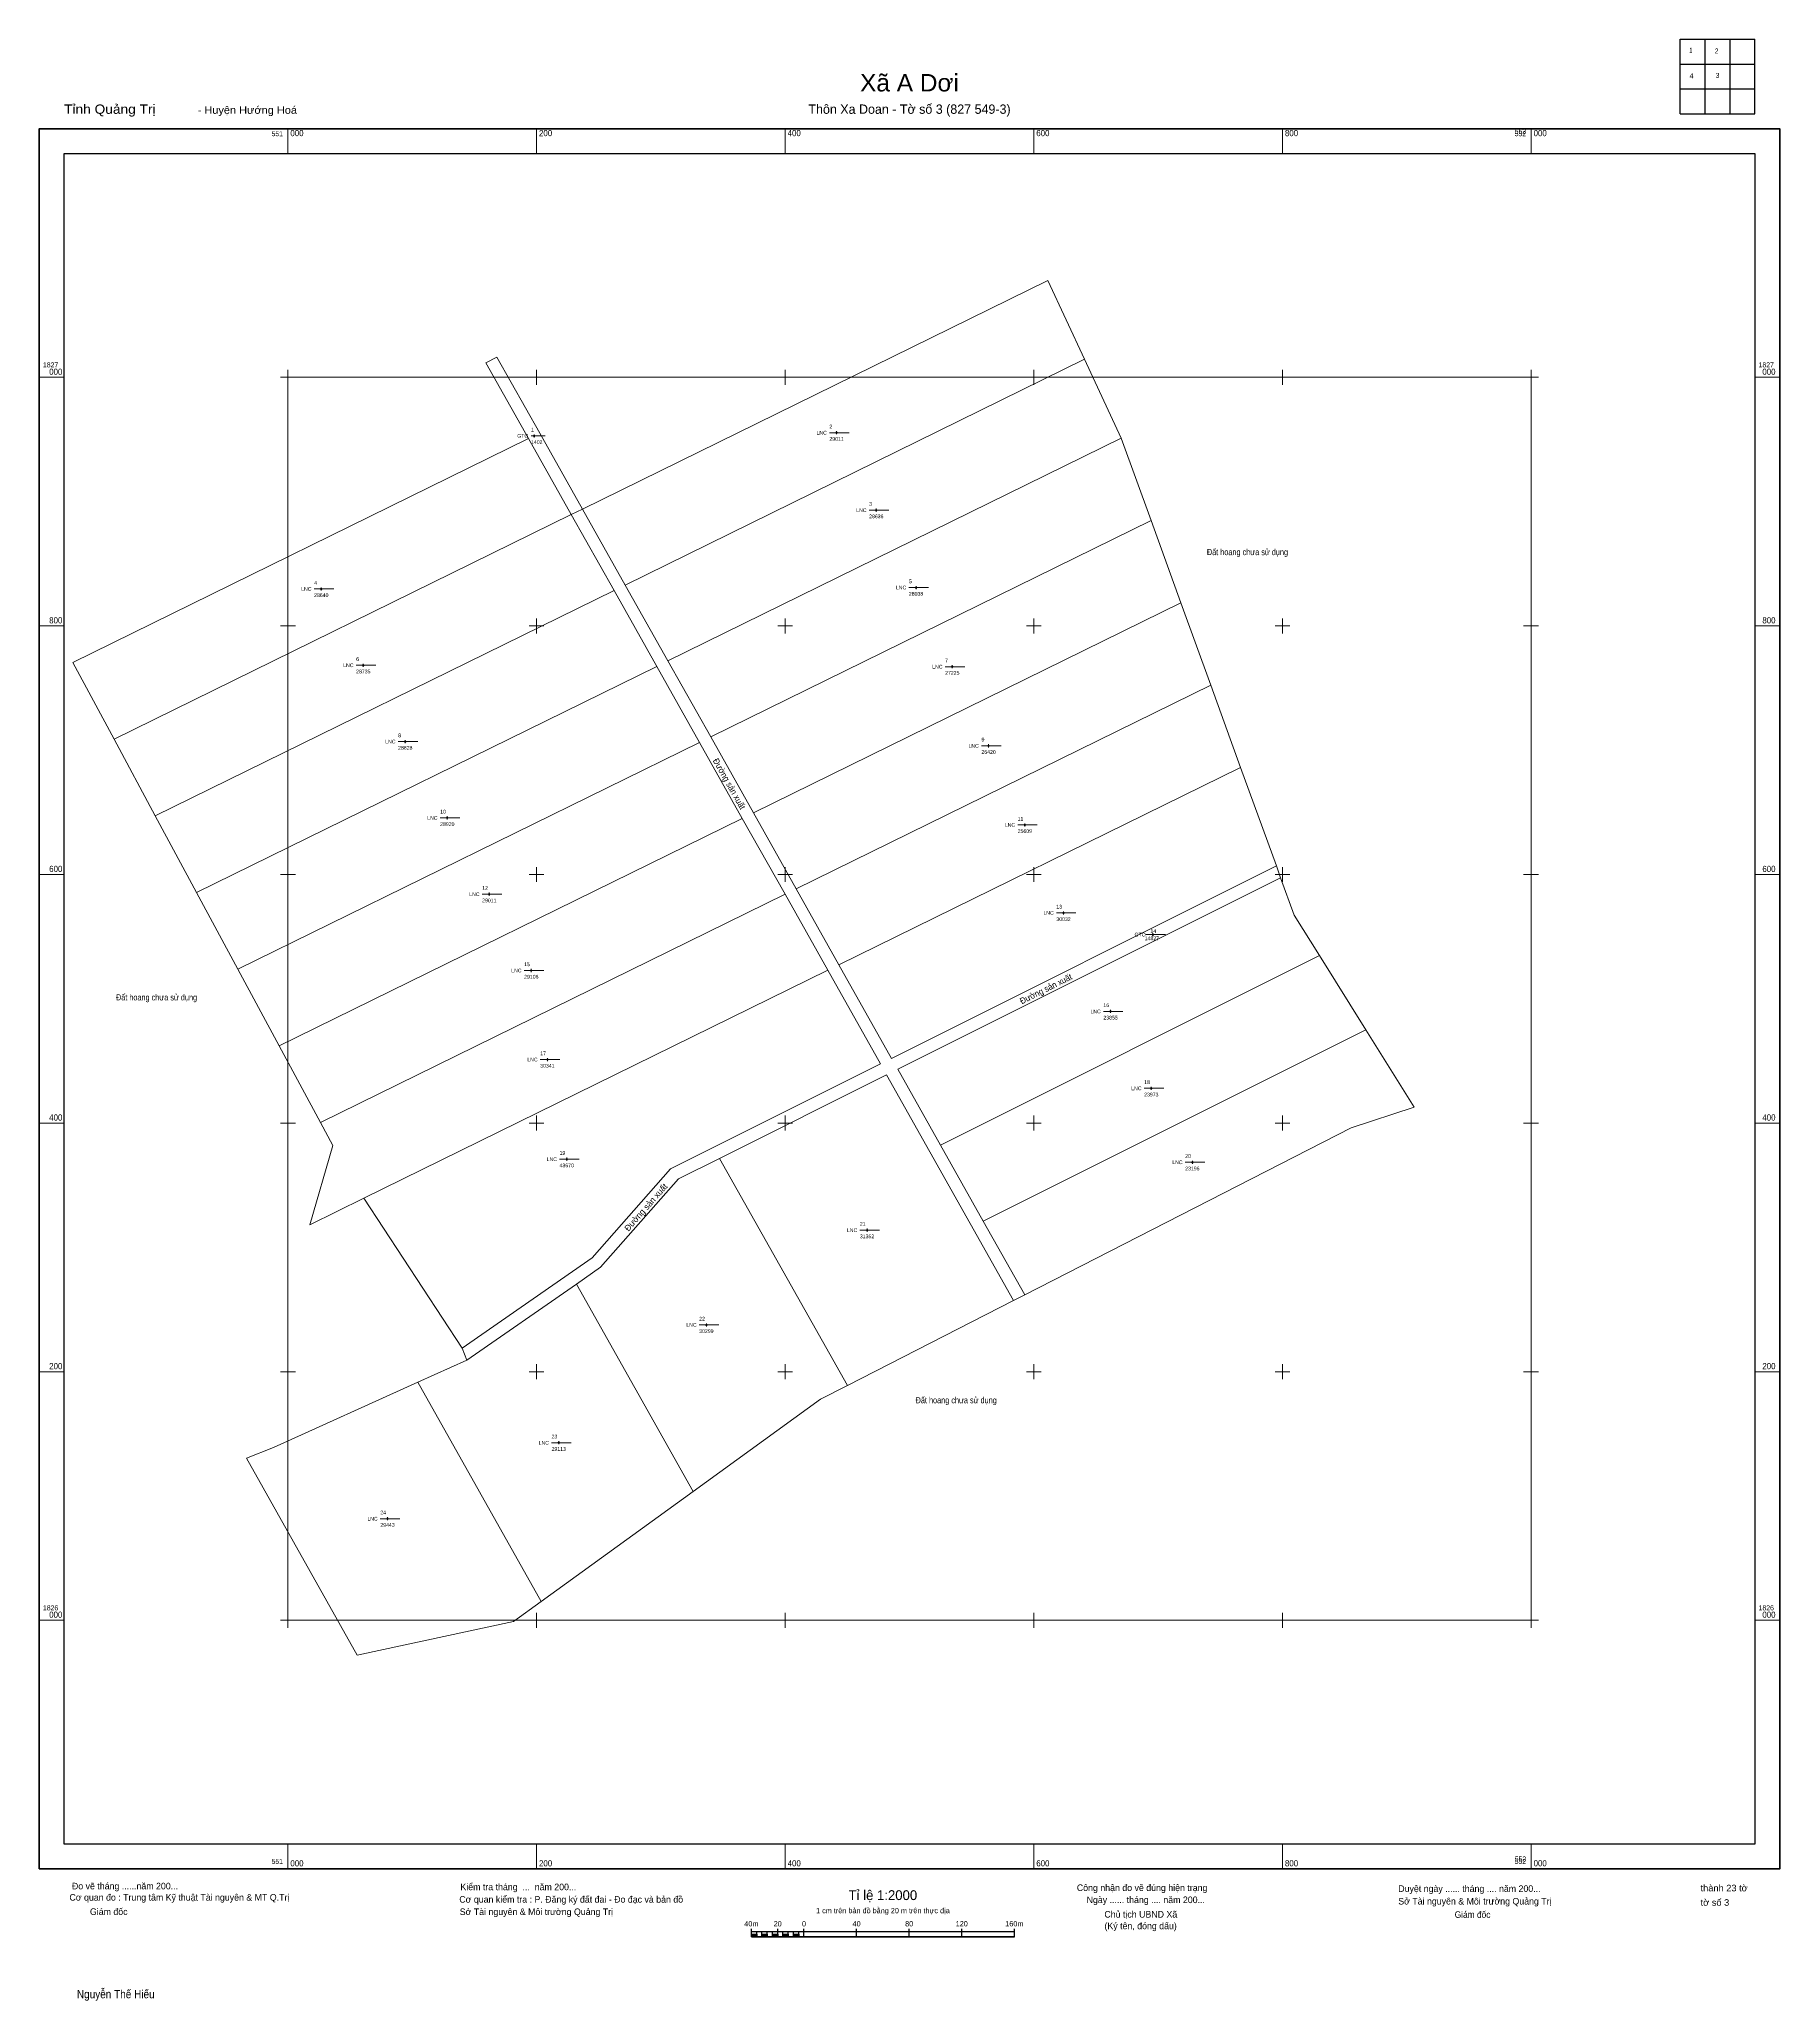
# Model space of a CAD drawing. Header units: metres. Extents: x 550800 to 552200, y 1825694 to 1827272.
import ezdxf
from ezdxf.enums import TextEntityAlignment as Align

# ---------------------------------------------------------------- set-up
doc = ezdxf.new("R2010")
doc.units = ezdxf.units.M
doc.header["$LTSCALE"] = 1.6
doc.layers.add('1', color=7, linetype='Continuous')
for name, color, linetype, lineweight in [('10', 7, 'Continuous', 13), ('23', 7, 'Continuous', 13), ('50', 7, 'Continuous', 13), ('51', 7, 'Continuous', 13), ('63', 7, 'Continuous', 13)]:
    doc.layers.add(name, color=color, linetype=linetype, lineweight=lineweight)

msp = doc.modelspace()

# ---------------------------------------------------------------- hatches: boundary and pattern name
at = {"layer": '51'}
for points in [[(551198.22, 1826952.87, 1), (551197.92, 1826952.87, 1)], [(551441.49, 1826955.44, 1), (551441.19, 1826955.44, 1)], [(551473.43, 1826893.14, 1), (551473.13, 1826893.14, 1)], [(551027, 1826829.73, 1), (551026.7, 1826829.73, 1)], [(551505.39, 1826830.85, 1), (551505.09, 1826830.85, 1)], [(551060.79, 1826768.34, 1), (551060.49, 1826768.34, 1)], [(551534.56, 1826767.19, 1), (551534.26, 1826767.19, 1)], [(551094.58, 1826706.95, 1), (551094.28, 1826706.95, 1)], [(551563.75, 1826703.54, 1), (551563.45, 1826703.54, 1)], [(551128.37, 1826645.56, 1), (551128.07, 1826645.56, 1)], [(551592.95, 1826639.89, 1), (551592.65, 1826639.89, 1)], [(551162.16, 1826584.17, 1), (551161.86, 1826584.17, 1)], [(551624.01, 1826569.11, 1), (551623.71, 1826569.11, 1)], [(551695.96, 1826551.63, 1), (551695.66, 1826551.63, 1)], [(551195.94, 1826522.77, 1), (551195.64, 1826522.77, 1)], [(551661.86, 1826489.84, 1), (551661.56, 1826489.84, 1)], [(551208.86, 1826451.12, 1), (551208.56, 1826451.12, 1)], [(551694.64, 1826427.97, 1), (551694.34, 1826427.97, 1)], [(551224.43, 1826370.96, 1), (551224.13, 1826370.96, 1)], [(551727.66, 1826368.47, 1), (551727.36, 1826368.47, 1)], [(551465.98, 1826313.87, 1), (551465.68, 1826313.87, 1)], [(551336.75, 1826237.64, 1), (551336.45, 1826237.64, 1)], [(551218, 1826142.81, 1), (551217.7, 1826142.81, 1)], [(551080.26, 1826081.72, 1), (551079.96, 1826081.72, 1)]]:
    msp.add_hatch(color=256, dxfattribs=at).paths.add_polyline_path(points)
at = {"layer": '63'}
for points in [[(551372.82, 1825745.31), (551372.82, 1825747.45), (551377.1, 1825747.45), (551377.1, 1825745.31)], [(551381.32, 1825745.31), (551381.32, 1825747.45), (551385.52, 1825747.45), (551385.52, 1825745.31)], [(551389.74, 1825745.31), (551389.74, 1825747.45), (551394.02, 1825747.45), (551394.02, 1825745.31)], [(551398.22, 1825745.31), (551398.22, 1825747.45), (551402.46, 1825747.45), (551402.46, 1825745.31)], [(551406.72, 1825745.31), (551406.72, 1825747.45), (551410.94, 1825747.45), (551410.94, 1825745.31)]]:
    msp.add_hatch(color=256, dxfattribs=at).paths.add_polyline_path(points)

# ---------------------------------------------------------------- linework, layer by layer
at = {"layer": '10'}
for p, q in [((551611.36, 1827078), (551236.95, 1826893.98)), ((551611.36, 1827078), (551640.87, 1827014.51)), ((551159.2, 1827011.77), (551168.19, 1827016.18)), ((551193.58, 1826950.67), (551159.2, 1827011.77)), ((551640.87, 1827014.51), (551271.33, 1826832.89)), ((551640.87, 1827014.51), (551670.38, 1826951.01)), ((551670.38, 1826951.01), (551305.71, 1826771.78)), ((551670.38, 1826951.01), (551694.38, 1826884.8)), ((551227.95, 1826889.57), (550860.14, 1826708.8)), ((551236.95, 1826893.98), (551227.95, 1826889.57)), ((551262.34, 1826828.47), (551227.95, 1826889.57)), ((551271.33, 1826832.89), (551236.95, 1826893.98)), ((551694.38, 1826884.8), (551340.09, 1826710.69)), ((551694.38, 1826884.8), (551718.37, 1826818.61)), ((551262.34, 1826828.47), (550893.34, 1826647.12)), ((551296.72, 1826767.37), (551262.34, 1826828.47)), ((551305.71, 1826771.78), (551271.33, 1826832.89)), ((551718.37, 1826818.61), (551374.47, 1826649.59)), ((551718.37, 1826818.61), (551742.36, 1826752.4)), ((551340.09, 1826710.69), (551305.71, 1826771.78)), ((551742.36, 1826752.4), (551408.85, 1826588.48)), ((551742.36, 1826752.4), (551766.36, 1826686.19)), ((550860.14, 1826708.8), (550893.34, 1826647.12)), ((551331.1, 1826706.27), (550959.73, 1826523.75)), ((551365.48, 1826645.17), (551331.1, 1826706.27)), ((551374.47, 1826649.59), (551340.09, 1826710.69)), ((551766.36, 1826686.19), (551443.23, 1826527.38)), ((551766.36, 1826686.19), (551795.09, 1826606.9)), ((550893.34, 1826647.12), (550926.53, 1826585.43)), ((551408.85, 1826588.48), (551374.47, 1826649.59)), ((551485.63, 1826452.04), (551795.09, 1826606.9)), ((551795.09, 1826606.9), (551798.52, 1826597.44)), ((551399.86, 1826584.07), (551026.12, 1826400.38)), ((551434.24, 1826522.96), (551399.86, 1826584.07)), ((551443.23, 1826527.38), (551408.85, 1826588.48)), ((551485.63, 1826452.04), (551443.23, 1826527.38)), ((551524.9, 1826382.25), (551829.72, 1826534.77)), ((551829.72, 1826534.77), (551866.97, 1826475.13)), ((550959.73, 1826523.75), (550992.92, 1826462.07)), ((551434.24, 1826522.96), (551060.97, 1826339.51)), ((551559.27, 1826321.17), (551866.97, 1826475.13)), ((551347.27, 1826371.63), (551481.58, 1826438.84)), ((551450.09, 1826188.91), (551347.27, 1826371.63)), ((551060.97, 1826339.51), (551017.55, 1826318.17)), ((551060.97, 1826339.51), (551140.26, 1826218.97)), ((551325.95, 1826103.66), (551232.06, 1826270.51)), ((551104.43, 1826191.46), (551143.87, 1826209.29)), ((551055.81, 1825971.98), (550966.63, 1826130.47)), ((551203.65, 1826015.12), (551325.95, 1826103.66))]:
    msp.add_line(p, q, dxfattribs=at)
for points in [[(551236.95, 1826893.98), (551202.56, 1826955.09), (551168.19, 1827016.18)], [(551227.95, 1826889.57), (551193.58, 1826950.67), (550826.95, 1826770.48), (550860.14, 1826708.8)], [(551331.1, 1826706.27), (551296.72, 1826767.37), (550926.53, 1826585.43), (550959.73, 1826523.75)], [(551399.86, 1826584.07), (551365.48, 1826645.17), (550992.92, 1826462.07), (551026.12, 1826400.38)], [(551583.75, 1826257.26), (551592.66, 1826261.82), (551559.27, 1826321.17), (551524.9, 1826382.25), (551490.53, 1826443.32), (551798.52, 1826597.44)], [(551798.52, 1826597.44), (551809.49, 1826567.17), (551829.72, 1826534.77)], [(551140.26, 1826218.97), (551244.84, 1826291.56), (551307.89, 1826363.1), (551476.67, 1826447.56), (551434.24, 1826522.96)], [(551592.66, 1826261.82), (551855.2, 1826396.08), (551905.95, 1826412.7), (551866.97, 1826475.13)], [(551450.09, 1826188.91), (551583.75, 1826257.26), (551481.58, 1826438.84)], [(551026.12, 1826400.38), (551036.04, 1826381.95), (551017.55, 1826318.17)], [(551232.06, 1826270.51), (551251.54, 1826284.04), (551314.11, 1826355.04), (551347.27, 1826371.63)], [(551140.26, 1826218.97), (551143.87, 1826209.29), (551232.06, 1826270.51)], [(550966.63, 1826130.47), (550988.46, 1826139.02), (551104.43, 1826191.46)], [(551055.81, 1825971.98), (551181.58, 1825999.14), (551203.65, 1826015.12), (551104.43, 1826191.46)], [(551325.95, 1826103.66), (551428.35, 1826177.79), (551450.09, 1826188.91)]]:
    msp.add_lwpolyline(points, dxfattribs=at)
at = {"layer": '23'}
for p, q in [((551000, 1826000), (551000, 1827000)), ((551000, 1827000), (552000, 1827000)), ((552000, 1826000), (552000, 1827000)), ((551000, 1826000), (552000, 1826000))]:
    msp.add_line(p, q, dxfattribs=at)
at = {"layer": '50'}
for p, q in [((551195.57, 1826952.87), (551207.07, 1826952.87)), ((551435.59, 1826955.44), (551451.34, 1826955.44)), ((551467.53, 1826893.14), (551483.28, 1826893.14)), ((551021.1, 1826829.73), (551036.85, 1826829.73)), ((551499.49, 1826830.85), (551515.24, 1826830.85)), ((551054.89, 1826768.34), (551070.64, 1826768.34)), ((551528.66, 1826767.19), (551544.41, 1826767.19)), ((551088.68, 1826706.95), (551104.43, 1826706.95)), ((551557.85, 1826703.54), (551573.6, 1826703.54)), ((551122.47, 1826645.56), (551138.22, 1826645.56)), ((551587.05, 1826639.89), (551602.8, 1826639.89)), ((551156.26, 1826584.17), (551172.01, 1826584.17)), ((551618.11, 1826569.11), (551633.86, 1826569.11)), ((551690.06, 1826551.63), (551705.81, 1826551.63)), ((551190.04, 1826522.77), (551205.79, 1826522.77)), ((551655.96, 1826489.84), (551671.71, 1826489.84)), ((551202.96, 1826451.12), (551218.71, 1826451.12)), ((551688.74, 1826427.97), (551704.49, 1826427.97)), ((551218.53, 1826370.96), (551234.28, 1826370.96)), ((551721.76, 1826368.47), (551737.51, 1826368.47)), ((551460.08, 1826313.87), (551475.83, 1826313.87)), ((551330.85, 1826237.64), (551346.6, 1826237.64)), ((551212.1, 1826142.81), (551227.85, 1826142.81)), ((551074.36, 1826081.72), (551090.11, 1826081.72))]:
    msp.add_line(p, q, dxfattribs=at)
at = {"layer": '51'}
for p, q in [((551197.44, 1826952.87), (551196.82, 1826952.87)), ((551198.07, 1826954.12), (551198.07, 1826953.5)), ((551198.07, 1826952.24), (551198.07, 1826951.62)), ((551199.32, 1826952.87), (551198.69, 1826952.87)), ((551440.72, 1826955.44), (551440.09, 1826955.44)), ((551441.34, 1826956.69), (551441.34, 1826956.06)), ((551441.34, 1826954.82), (551441.34, 1826954.19)), ((551442.59, 1826955.44), (551441.96, 1826955.44)), ((551472.66, 1826893.14), (551472.03, 1826893.14)), ((551473.28, 1826894.39), (551473.28, 1826893.76)), ((551473.28, 1826892.52), (551473.28, 1826891.89)), ((551474.53, 1826893.14), (551473.9, 1826893.14)), ((551026.22, 1826829.73), (551025.6, 1826829.73)), ((551026.85, 1826830.98), (551026.85, 1826830.36)), ((551026.85, 1826829.1), (551026.85, 1826828.48)), ((551028.1, 1826829.73), (551027.48, 1826829.73)), ((551504.62, 1826830.85), (551503.99, 1826830.85)), ((551505.24, 1826832.1), (551505.24, 1826831.48)), ((551505.24, 1826830.22), (551505.24, 1826829.6)), ((551506.49, 1826830.85), (551505.86, 1826830.85)), ((551060.02, 1826768.34), (551059.39, 1826768.34)), ((551060.64, 1826769.59), (551060.64, 1826768.96)), ((551060.64, 1826767.72), (551060.64, 1826767.09)), ((551061.89, 1826768.34), (551061.26, 1826768.34)), ((551533.78, 1826767.19), (551533.16, 1826767.19)), ((551534.41, 1826768.44), (551534.41, 1826767.82)), ((551534.41, 1826766.56), (551534.41, 1826765.94)), ((551535.66, 1826767.19), (551535.04, 1826767.19)), ((551093.81, 1826706.95), (551093.18, 1826706.95)), ((551094.43, 1826708.2), (551094.43, 1826707.58)), ((551094.43, 1826706.32), (551094.43, 1826705.7)), ((551095.68, 1826706.95), (551095.06, 1826706.95)), ((551562.98, 1826703.54), (551562.35, 1826703.54)), ((551563.6, 1826704.79), (551563.6, 1826704.16)), ((551563.6, 1826702.92), (551563.6, 1826702.29)), ((551564.85, 1826703.54), (551564.22, 1826703.54)), ((551127.6, 1826645.56), (551126.97, 1826645.56)), ((551128.22, 1826646.81), (551128.22, 1826646.18)), ((551128.22, 1826644.94), (551128.22, 1826644.31)), ((551129.47, 1826645.56), (551128.84, 1826645.56)), ((551592.18, 1826639.89), (551591.55, 1826639.89)), ((551592.8, 1826641.14), (551592.8, 1826640.52)), ((551592.8, 1826639.26), (551592.8, 1826638.64)), ((551594.05, 1826639.89), (551593.43, 1826639.89)), ((551161.38, 1826584.17), (551160.76, 1826584.17)), ((551162.01, 1826585.42), (551162.01, 1826584.8)), ((551162.01, 1826583.54), (551162.01, 1826582.92)), ((551163.26, 1826584.17), (551162.64, 1826584.17)), ((551623.24, 1826569.11), (551622.61, 1826569.11)), ((551623.86, 1826570.36), (551623.86, 1826569.74)), ((551623.86, 1826568.48), (551623.86, 1826567.86)), ((551625.11, 1826569.11), (551624.48, 1826569.11)), ((551695.19, 1826551.63), (551694.56, 1826551.63)), ((551695.81, 1826552.88), (551695.81, 1826552.26)), ((551695.81, 1826551), (551695.81, 1826550.38)), ((551697.06, 1826551.63), (551696.44, 1826551.63)), ((551195.16, 1826522.77), (551194.54, 1826522.77)), ((551195.79, 1826524.02), (551195.79, 1826523.4)), ((551195.79, 1826522.14), (551195.79, 1826521.52)), ((551197.04, 1826522.77), (551196.42, 1826522.77)), ((551661.08, 1826489.84), (551660.46, 1826489.84)), ((551661.71, 1826491.09), (551661.71, 1826490.46)), ((551661.71, 1826489.22), (551661.71, 1826488.59)), ((551662.96, 1826489.84), (551662.34, 1826489.84)), ((551208.08, 1826451.12), (551207.46, 1826451.12)), ((551208.71, 1826452.37), (551208.71, 1826451.74)), ((551208.71, 1826450.5), (551208.71, 1826449.87)), ((551209.96, 1826451.12), (551209.34, 1826451.12)), ((551693.86, 1826427.97), (551693.24, 1826427.97)), ((551694.49, 1826429.22), (551694.49, 1826428.6)), ((551694.49, 1826427.34), (551694.49, 1826426.72)), ((551695.74, 1826427.97), (551695.12, 1826427.97)), ((551223.66, 1826370.96), (551223.03, 1826370.96)), ((551224.28, 1826372.21), (551224.28, 1826371.58)), ((551224.28, 1826370.34), (551224.28, 1826369.71)), ((551225.53, 1826370.96), (551224.9, 1826370.96)), ((551726.88, 1826368.47), (551726.26, 1826368.47)), ((551727.51, 1826369.72), (551727.51, 1826369.1)), ((551728.76, 1826368.47), (551728.14, 1826368.47)), ((551727.51, 1826367.84), (551727.51, 1826367.22)), ((551465.2, 1826313.87), (551464.58, 1826313.87)), ((551465.83, 1826315.12), (551465.83, 1826314.5)), ((551465.83, 1826313.24), (551465.83, 1826312.62)), ((551467.08, 1826313.87), (551466.45, 1826313.87)), ((551335.98, 1826237.64), (551335.35, 1826237.64)), ((551336.6, 1826238.89), (551336.6, 1826238.26)), ((551336.6, 1826237.02), (551336.6, 1826236.39)), ((551337.85, 1826237.64), (551337.22, 1826237.64)), ((551217.22, 1826142.81), (551216.6, 1826142.81)), ((551217.85, 1826144.06), (551217.85, 1826143.44)), ((551217.85, 1826142.18), (551217.85, 1826141.56)), ((551219.1, 1826142.81), (551218.48, 1826142.81)), ((551079.48, 1826081.72), (551078.86, 1826081.72)), ((551080.11, 1826082.97), (551080.11, 1826082.34)), ((551080.11, 1826081.1), (551080.11, 1826080.47)), ((551081.36, 1826081.72), (551080.74, 1826081.72))]:
    msp.add_line(p, q, dxfattribs=at)
for points in [[(551198.07, 1826953.5), (551197.44, 1826952.87), (551198.07, 1826952.24), (551198.69, 1826952.87)], [(551441.34, 1826956.06), (551440.72, 1826955.44), (551441.34, 1826954.82), (551441.96, 1826955.44)], [(551473.28, 1826893.76), (551472.66, 1826893.14), (551473.28, 1826892.52), (551473.9, 1826893.14)], [(551026.85, 1826830.36), (551026.22, 1826829.73), (551026.85, 1826829.1), (551027.48, 1826829.73)], [(551505.24, 1826831.48), (551504.62, 1826830.85), (551505.24, 1826830.22), (551505.86, 1826830.85)], [(551060.64, 1826768.96), (551060.02, 1826768.34), (551060.64, 1826767.72), (551061.26, 1826768.34)], [(551534.41, 1826767.82), (551533.78, 1826767.19), (551534.41, 1826766.56), (551535.04, 1826767.19)], [(551094.43, 1826707.58), (551093.81, 1826706.95), (551094.43, 1826706.32), (551095.06, 1826706.95)], [(551563.6, 1826704.16), (551562.98, 1826703.54), (551563.6, 1826702.92), (551564.22, 1826703.54)], [(551128.22, 1826646.18), (551127.6, 1826645.56), (551128.22, 1826644.94), (551128.84, 1826645.56)], [(551592.8, 1826640.52), (551592.18, 1826639.89), (551592.8, 1826639.26), (551593.43, 1826639.89)], [(551162.01, 1826584.8), (551161.38, 1826584.17), (551162.01, 1826583.54), (551162.64, 1826584.17)], [(551623.86, 1826569.74), (551623.24, 1826569.11), (551623.86, 1826568.48), (551624.48, 1826569.11)], [(551695.81, 1826552.26), (551695.19, 1826551.63), (551695.81, 1826551), (551696.44, 1826551.63)], [(551195.79, 1826523.4), (551195.16, 1826522.77), (551195.79, 1826522.14), (551196.42, 1826522.77)], [(551661.71, 1826490.46), (551661.08, 1826489.84), (551661.71, 1826489.22), (551662.34, 1826489.84)], [(551208.71, 1826451.74), (551208.08, 1826451.12), (551208.71, 1826450.5), (551209.34, 1826451.12)], [(551694.49, 1826428.6), (551693.86, 1826427.97), (551694.49, 1826427.34), (551695.12, 1826427.97)], [(551224.28, 1826371.58), (551223.66, 1826370.96), (551224.28, 1826370.34), (551224.9, 1826370.96)], [(551727.51, 1826369.1), (551726.88, 1826368.47), (551727.51, 1826367.84), (551728.14, 1826368.47)], [(551465.83, 1826314.5), (551465.2, 1826313.87), (551465.83, 1826313.24), (551466.45, 1826313.87)], [(551336.6, 1826238.26), (551335.98, 1826237.64), (551336.6, 1826237.02), (551337.22, 1826237.64)], [(551217.85, 1826143.44), (551217.22, 1826142.81), (551217.85, 1826142.18), (551218.48, 1826142.81)], [(551080.11, 1826082.34), (551079.48, 1826081.72), (551080.11, 1826081.1), (551080.74, 1826081.72)]]:
    msp.add_lwpolyline(points, close=True, dxfattribs=at)
for centre in [(551198.07, 1826952.87), (551441.34, 1826955.44), (551473.28, 1826893.14), (551026.85, 1826829.73), (551505.24, 1826830.85), (551060.64, 1826768.34), (551534.41, 1826767.19), (551094.43, 1826706.95), (551563.6, 1826703.54), (551128.22, 1826645.56), (551592.8, 1826639.89), (551162.01, 1826584.17), (551623.86, 1826569.11), (551695.81, 1826551.63), (551195.79, 1826522.77), (551661.71, 1826489.84), (551208.71, 1826451.12), (551694.49, 1826427.97), (551224.28, 1826370.96), (551727.51, 1826368.47), (551465.83, 1826313.87), (551336.6, 1826237.64), (551217.85, 1826142.81), (551080.11, 1826081.72)]:
    msp.add_circle(centre, 0.15, dxfattribs=at)
at = {"layer": '63', "lineweight": 25}
for p, q in [((552120, 1827272), (552180, 1827272)), ((552120, 1827212), (552120, 1827272)), ((552140, 1827212), (552140, 1827272)), ((552160, 1827212), (552160, 1827272)), ((552120, 1827252), (552180, 1827252)), ((552120, 1827232), (552180, 1827232)), ((551372.82, 1825745.31), (551372.82, 1825751.65)), ((551372.82, 1825749.55), (551584.4, 1825749.55)), ((551372.82, 1825745.31), (551372.82, 1825749.55)), ((551377.1, 1825745.31), (551377.1, 1825749.55)), ((551381.32, 1825745.31), (551381.32, 1825749.55)), ((551385.52, 1825745.31), (551385.52, 1825749.55)), ((551389.74, 1825745.31), (551389.74, 1825749.55)), ((551394.02, 1825745.31), (551394.02, 1825751.65)), ((551394.02, 1825745.31), (551394.02, 1825749.55)), ((551398.22, 1825745.31), (551398.22, 1825749.55)), ((551402.46, 1825745.31), (551402.46, 1825749.55)), ((551406.72, 1825745.31), (551406.72, 1825749.55)), ((551410.94, 1825745.31), (551410.94, 1825749.55)), ((551415.1, 1825745.31), (551415.1, 1825751.65)), ((551457.48, 1825745.31), (551457.48, 1825751.65)), ((551499.76, 1825745.31), (551499.76, 1825751.65)), ((551542.08, 1825745.31), (551542.08, 1825751.65)), ((551584.4, 1825745.31), (551584.4, 1825751.65))]:
    msp.add_line(p, q, dxfattribs=at)
at = {"layer": '63'}
for p, q in [((551000, 1827180), (551000, 1827200)), ((551200, 1827180), (551200, 1827200)), ((551400, 1827180), (551400, 1827200)), ((551600, 1827180), (551600, 1827200)), ((551800, 1827180), (551800, 1827200)), ((552000, 1827180), (552000, 1827200)), ((550800, 1827000), (550820, 1827000)), ((550994, 1827000), (551006, 1827000)), ((551000, 1826994), (551000, 1827006)), ((551194, 1827000), (551206, 1827000)), ((551200, 1826994), (551200, 1827006)), ((551394, 1827000), (551406, 1827000)), ((551400, 1826994), (551400, 1827006)), ((551594, 1827000), (551606, 1827000)), ((551600, 1826994), (551600, 1827006)), ((551794, 1827000), (551806, 1827000)), ((551800, 1826994), (551800, 1827006)), ((551994, 1827000), (552006, 1827000)), ((552000, 1826994), (552000, 1827006)), ((552180, 1827000), (552200, 1827000)), ((550800, 1826800), (550820, 1826800)), ((550994, 1826800), (551006, 1826800)), ((551000, 1826794), (551000, 1826806)), ((551194, 1826800), (551206, 1826800)), ((551200, 1826794), (551200, 1826806)), ((551394, 1826800), (551406, 1826800)), ((551400, 1826794), (551400, 1826806)), ((551594, 1826800), (551606, 1826800)), ((551600, 1826794), (551600, 1826806)), ((551794, 1826800), (551806, 1826800)), ((551800, 1826794), (551800, 1826806)), ((551994, 1826800), (552006, 1826800)), ((552000, 1826794), (552000, 1826806)), ((552180, 1826800), (552200, 1826800)), ((551000, 1826594), (551000, 1826606)), ((551200, 1826594), (551200, 1826606)), ((551400, 1826594), (551400, 1826606)), ((551600, 1826594), (551600, 1826606)), ((551800, 1826594), (551800, 1826606)), ((552000, 1826594), (552000, 1826606)), ((550800, 1826600), (550820, 1826600)), ((550994, 1826600), (551006, 1826600)), ((551194, 1826600), (551206, 1826600)), ((551394, 1826600), (551406, 1826600)), ((551594, 1826600), (551606, 1826600)), ((551794, 1826600), (551806, 1826600)), ((551994, 1826600), (552006, 1826600)), ((552180, 1826600), (552200, 1826600)), ((550800, 1826400), (550820, 1826400)), ((550994, 1826400), (551006, 1826400)), ((551000, 1826394), (551000, 1826406)), ((551194, 1826400), (551206, 1826400)), ((551200, 1826394), (551200, 1826406)), ((551394, 1826400), (551406, 1826400)), ((551400, 1826394), (551400, 1826406)), ((551594, 1826400), (551606, 1826400)), ((551600, 1826394), (551600, 1826406)), ((551794, 1826400), (551806, 1826400)), ((551800, 1826394), (551800, 1826406)), ((551994, 1826400), (552006, 1826400)), ((552000, 1826394), (552000, 1826406)), ((552180, 1826400), (552200, 1826400)), ((550800, 1826200), (550820, 1826200)), ((550994, 1826200), (551006, 1826200)), ((551000, 1826194), (551000, 1826206)), ((551194, 1826200), (551206, 1826200)), ((551200, 1826194), (551200, 1826206)), ((551394, 1826200), (551406, 1826200)), ((551400, 1826194), (551400, 1826206)), ((551594, 1826200), (551606, 1826200)), ((551600, 1826194), (551600, 1826206)), ((551794, 1826200), (551806, 1826200)), ((551800, 1826194), (551800, 1826206)), ((551994, 1826200), (552006, 1826200)), ((552000, 1826194), (552000, 1826206)), ((552180, 1826200), (552200, 1826200)), ((551000, 1825994), (551000, 1826006)), ((551200, 1825994), (551200, 1826006)), ((551400, 1825994), (551400, 1826006)), ((551600, 1825994), (551600, 1826006)), ((551800, 1825994), (551800, 1826006)), ((552000, 1825994), (552000, 1826006)), ((550800, 1826000), (550820, 1826000)), ((550994, 1826000), (551006, 1826000)), ((551194, 1826000), (551206, 1826000)), ((551394, 1826000), (551406, 1826000)), ((551594, 1826000), (551606, 1826000)), ((551794, 1826000), (551806, 1826000)), ((551994, 1826000), (552006, 1826000)), ((552180, 1826000), (552200, 1826000)), ((551000, 1825800), (551000, 1825820)), ((551200, 1825800), (551200, 1825820)), ((551400, 1825800), (551400, 1825820)), ((551600, 1825800), (551600, 1825820)), ((551800, 1825800), (551800, 1825820)), ((552000, 1825800), (552000, 1825820))]:
    msp.add_line(p, q, dxfattribs=at)
at = {"layer": '63', "lineweight": 40}
msp.add_line((551372.82, 1825745.31), (551584.4, 1825745.31), dxfattribs=at)
at = {"layer": '63', "lineweight": 25}
msp.add_lwpolyline([(552120, 1827212), (552180, 1827212), (552180, 1827272)], dxfattribs=at)
at = {"layer": '63', "lineweight": 40}
msp.add_lwpolyline([(550800, 1825800), (550800, 1827200), (552200, 1827200), (552200, 1825800)], close=True, dxfattribs=at)
at = {"layer": '63', "lineweight": 25}
for points in [[(550820, 1825820), (550820, 1827180), (552180, 1827180), (552180, 1825820)], [(551372.82, 1825745.31), (551372.82, 1825747.45), (551377.1, 1825747.45), (551377.1, 1825745.31)], [(551381.32, 1825745.31), (551381.32, 1825747.45), (551385.52, 1825747.45), (551385.52, 1825745.31)], [(551389.74, 1825745.31), (551389.74, 1825747.45), (551394.02, 1825747.45), (551394.02, 1825745.31)], [(551398.22, 1825745.31), (551398.22, 1825747.45), (551402.46, 1825747.45), (551402.46, 1825745.31)], [(551406.72, 1825745.31), (551406.72, 1825747.45), (551410.94, 1825747.45), (551410.94, 1825745.31)]]:
    msp.add_lwpolyline(points, close=True, dxfattribs=at)

# ---------------------------------------------------------------- texts
at = {"layer": '1'}
for s, height, width, p in [('1', 4, 0.65, (552128.52, 1827261.16)), ('Đất hoang chưa sử dụng', 5, 0.85, (551771.85, 1826856.92)), ('Đất hoang chưa sử dụng', 5, 0.85, (550894.35, 1826498.69)), ('Đất hoang chưa sử dụng', 5, 0.85, (551537.56, 1826174.58))]:
    msp.add_text(s, height=height, dxfattribs=dict(at, width=width)).set_placement(p, align=Align.CENTER)
at = {"layer": '1', "width": 0.95}
for rotation, p in [(299.366, (551352.83, 1826671.72)), (26.584, (551610.83, 1826505.76))]:
    msp.add_text('Đường sản xuất', height=5, rotation=rotation, dxfattribs=at).set_placement(p, align=Align.CENTER)
at = {"layer": '1'}
msp.add_text('Đường sản xuất', height=5, rotation=48.611, dxfattribs=at).set_placement((551289.9, 1826330.6), align=Align.CENTER)
at = {"layer": '50'}
for s, p in [('GTO', (551193.47, 1826951.37)), ('LNC', (551433.49, 1826953.94)), ('LNC', (551465.43, 1826891.64)), ('LNC', (551019, 1826828.23)), ('LNC', (551497.39, 1826829.35)), ('LNC', (551052.79, 1826766.84)), ('LNC', (551526.56, 1826765.69)), ('LNC', (551086.58, 1826705.45)), ('LNC', (551555.75, 1826702.04)), ('LNC', (551120.37, 1826644.06)), ('LNC', (551584.95, 1826638.39)), ('LNC', (551154.16, 1826582.67)), ('LNC', (551616.01, 1826567.61)), ('GTO', (551689.99, 1826550.13)), ('LNC', (551187.94, 1826521.27)), ('LNC', (551653.86, 1826488.34)), ('LNC', (551200.86, 1826449.62)), ('LNC', (551686.64, 1826426.47)), ('LNC', (551216.43, 1826369.46)), ('LNC', (551719.66, 1826366.97)), ('LNC', (551457.98, 1826312.37)), ('LNC', (551328.75, 1826236.14)), ('LNC', (551210, 1826141.31)), ('LNC', (551072.26, 1826080.22))]:
    msp.add_text(s, height=3, dxfattribs=at).set_placement(p, align=Align.RIGHT)
for s, width, p in [('1', 0.8, (551195.57, 1826956.37)), ('2', 1.05, (551435.59, 1826958.94)), ('29011', 0.95, (551435.59, 1826948.94)), ('3', 1.05, (551467.53, 1826896.64)), ('4', 1.1, (551021.1, 1826833.23)), ('5', 1.1, (551499.49, 1826834.35)), ('6', 1.1, (551054.89, 1826771.84)), ('8', 1.1, (551088.68, 1826710.45)), ('9', 1.1, (551557.85, 1826707.04)), ('11', 0.85, (551587.05, 1826643.39)), ('29011', 0.95, (551156.26, 1826577.67)), ('30341', 0.95, (551202.96, 1826444.62)), ('21', 0.85, (551460.08, 1826317.37))]:
    msp.add_text(s, height=3, dxfattribs=dict(at, width=width)).set_placement(p)
for s, p in [('1402', (551195.57, 1826946.37)), ('28636', (551467.53, 1826886.64)), ('28640', (551021.1, 1826823.23)), ('28038', (551499.49, 1826824.35)), ('28735', (551054.89, 1826761.84)), ('27225', (551528.66, 1826760.69)), ('7', (551528.66, 1826770.69)), ('28828', (551088.68, 1826700.45)), ('26420', (551557.85, 1826697.04)), ('28920', (551122.47, 1826639.06)), ('10', (551122.47, 1826649.06)), ('25609', (551587.05, 1826633.39)), ('12', (551156.26, 1826587.67)), ('13', (551618.11, 1826572.61)), ('30032', (551618.11, 1826562.61)), ('14827', (551689.22, 1826547.17)), ('14', (551693.79, 1826552.93)), ('15', (551190.04, 1826526.27)), ('29106', (551190.04, 1826516.27)), ('16', (551655.96, 1826493.34)), ('23855', (551655.96, 1826483.34)), ('17', (551202.96, 1826454.62)), ('18', (551688.74, 1826431.47)), ('23973', (551688.74, 1826421.47)), ('19', (551218.53, 1826374.46)), ('20', (551721.76, 1826371.97)), ('43670', (551218.53, 1826364.46)), ('23196', (551721.76, 1826361.97)), ('31352', (551460.08, 1826307.37)), ('22', (551330.85, 1826241.14)), ('30299', (551330.85, 1826231.14)), ('23', (551212.1, 1826146.31)), ('29113', (551212.1, 1826136.31)), ('24', (551074.36, 1826085.22)), ('29443', (551074.36, 1826075.22))]:
    msp.add_text(s, height=3, dxfattribs=at).set_placement(p)
at = {"layer": '63'}
for s, height, width, p in [('2', 4, 0.85, (552149.21, 1827260.56)), ('Xã A Dơi', 14, 1.05, (551500, 1827230)), ('4', 4, 0.9, (552128.99, 1827240.48)), ('3', 4, 0.9, (552149.97, 1827240.9)), ('40m', 4.232, 0.95, (551372.81, 1825753.75)), ('20', 4.232, 0.95, (551393.96, 1825753.75)), ('0', 4.23, 0.9, (551415.14, 1825753.75)), ('40', 4.232, 0.95, (551457.46, 1825753.75)), ('80', 4.232, 0.95, (551499.74, 1825753.75)), ('120', 4.232, 0.95, (551542.03, 1825753.75)), ('160m', 4.232, 0.95, (551584.35, 1825753.75))]:
    msp.add_text(s, height=height, dxfattribs=dict(at, width=width)).set_placement(p, align=Align.CENTER)
for s, height, p in [('Thôn Xa Doan - Tờ số 3 (827 549-3)', 7.5, (551500.01, 1827212)), ('1 cm trên bản đồ bằng 20 m trên thực địa', 4.232, (551478.63, 1825764.29)), ('Tỉ lệ 1:2000', 7.902, (551478.58, 1825774.91))]:
    msp.add_text(s, height=height, dxfattribs=at).set_placement(p, align=Align.CENTER)
for s, height, width, p in [('Tỉnh Quảng Trị', 7.5, 1.1, (550820, 1827212)), (' - Huyện Hướng Hoá', 6, 1.1, (550925, 1827212)), ('000', 5, 0.95, (551002, 1827194)), ('200', 5, 0.95, (551202, 1827194)), ('400', 5, 0.95, (551402, 1827194)), ('600', 5, 0.95, (551602, 1827194)), ('800', 5, 0.95, (551802, 1827194)), ('000', 5, 0.95, (552002, 1827194)), ('1827', 4, 0.95, (550803, 1827008)), ('1827', 4, 0.95, (550803, 1827008)), ('000', 5, 0.95, (550808, 1827002)), ('1827', 4, 0.95, (552183, 1827008)), ('1827', 4, 0.95, (552183, 1827008)), ('000', 5, 0.95, (552186, 1827002)), ('800', 5, 0.95, (550808, 1826802)), ('800', 5, 0.95, (552186, 1826802)), ('600', 5, 0.95, (550808, 1826602)), ('600', 5, 0.95, (552186, 1826602)), ('400', 5, 0.95, (550808, 1826402)), ('400', 5, 0.95, (552186, 1826402)), ('200', 5, 0.95, (550808, 1826202)), ('200', 5, 0.95, (552186, 1826202)), ('1826', 4, 0.95, (550803, 1826008)), ('000', 5, 0.95, (550808, 1826002)), ('1826', 4, 0.95, (552183, 1826008)), ('000', 5, 0.95, (552186, 1826002)), ('000', 5, 0.95, (551002, 1825802)), ('200', 5, 0.95, (551202, 1825802)), ('400', 5, 0.95, (551402, 1825802)), ('600', 5, 0.95, (551602, 1825802)), ('800', 5, 0.95, (551802, 1825802)), ('000', 5, 0.95, (552002, 1825802)), ('thành 23 tờ', 5.29, 1.05, (552136.31, 1825781.93)), ('tờ số 3', 5.29, 1.05, (552136.31, 1825770.29)), ('Giám đốc ', 5.29, 0.95, (551938.52, 1825760.59)), ('Nguyễn Thế Hiếu', 6.68, 0.9, (550830.26, 1825695.9))]:
    msp.add_text(s, height=height, dxfattribs=dict(at, width=width)).set_placement(p)
for s, width, p in [('551', 0.85, (550996, 1827194)), ('552', 0.95, (551996, 1827196)), ('552', 0.95, (551996, 1827194)), ('551', 0.85, (550996, 1825804)), ('552', 0.95, (551996, 1825806)), ('552', 0.95, (551996, 1825804))]:
    msp.add_text(s, height=4, dxfattribs=dict(at, width=width)).set_placement(p, align=Align.RIGHT)
for s, height, p in [('Đo vẽ tháng ......năm 200...', 5.29, (550826.3, 1825783.52)), ('Kiểm tra tháng  ...  năm 200...', 5.29, (551138.79, 1825782.83)), ('Công nhận đo vẽ đúng hiện trạng', 5.29, (551634.6, 1825782.17)), ('Duyệt ngày ...... tháng .... năm 200...', 5.29, (551893.15, 1825781.47)), ('Cơ quan đo : Trung tâm Kỹ thuật Tài nguyên & MT Q.Trị', 5.29, (550824.32, 1825774.44)), ('Giám đốc', 5.29, (550840.78, 1825762.92)), ('Cơ quan kiểm tra : P. Đăng ký đất đai - Đo đạc và bản đồ', 5.29, (551137.89, 1825772.81)), ('Sở Tài nguyên & Môi trường Quảng Trị', 5.29, (551138.25, 1825762.85)), ('Ngày ...... tháng .... năm 200...', 5.29, (551642.46, 1825772.47)), ('Sở Tài nguyên & Môi trường Quảng Trị', 5.29, (551893.12, 1825771.33)), ('Chủ tịch UBND Xã', 5.29, (551656.77, 1825760.79)), ('(Ký tên, đóng dấu) ', 5.287, (551656.83, 1825751.47))]:
    msp.add_text(s, height=height, dxfattribs=at).set_placement(p)

doc.saveas('drawing.dxf')
